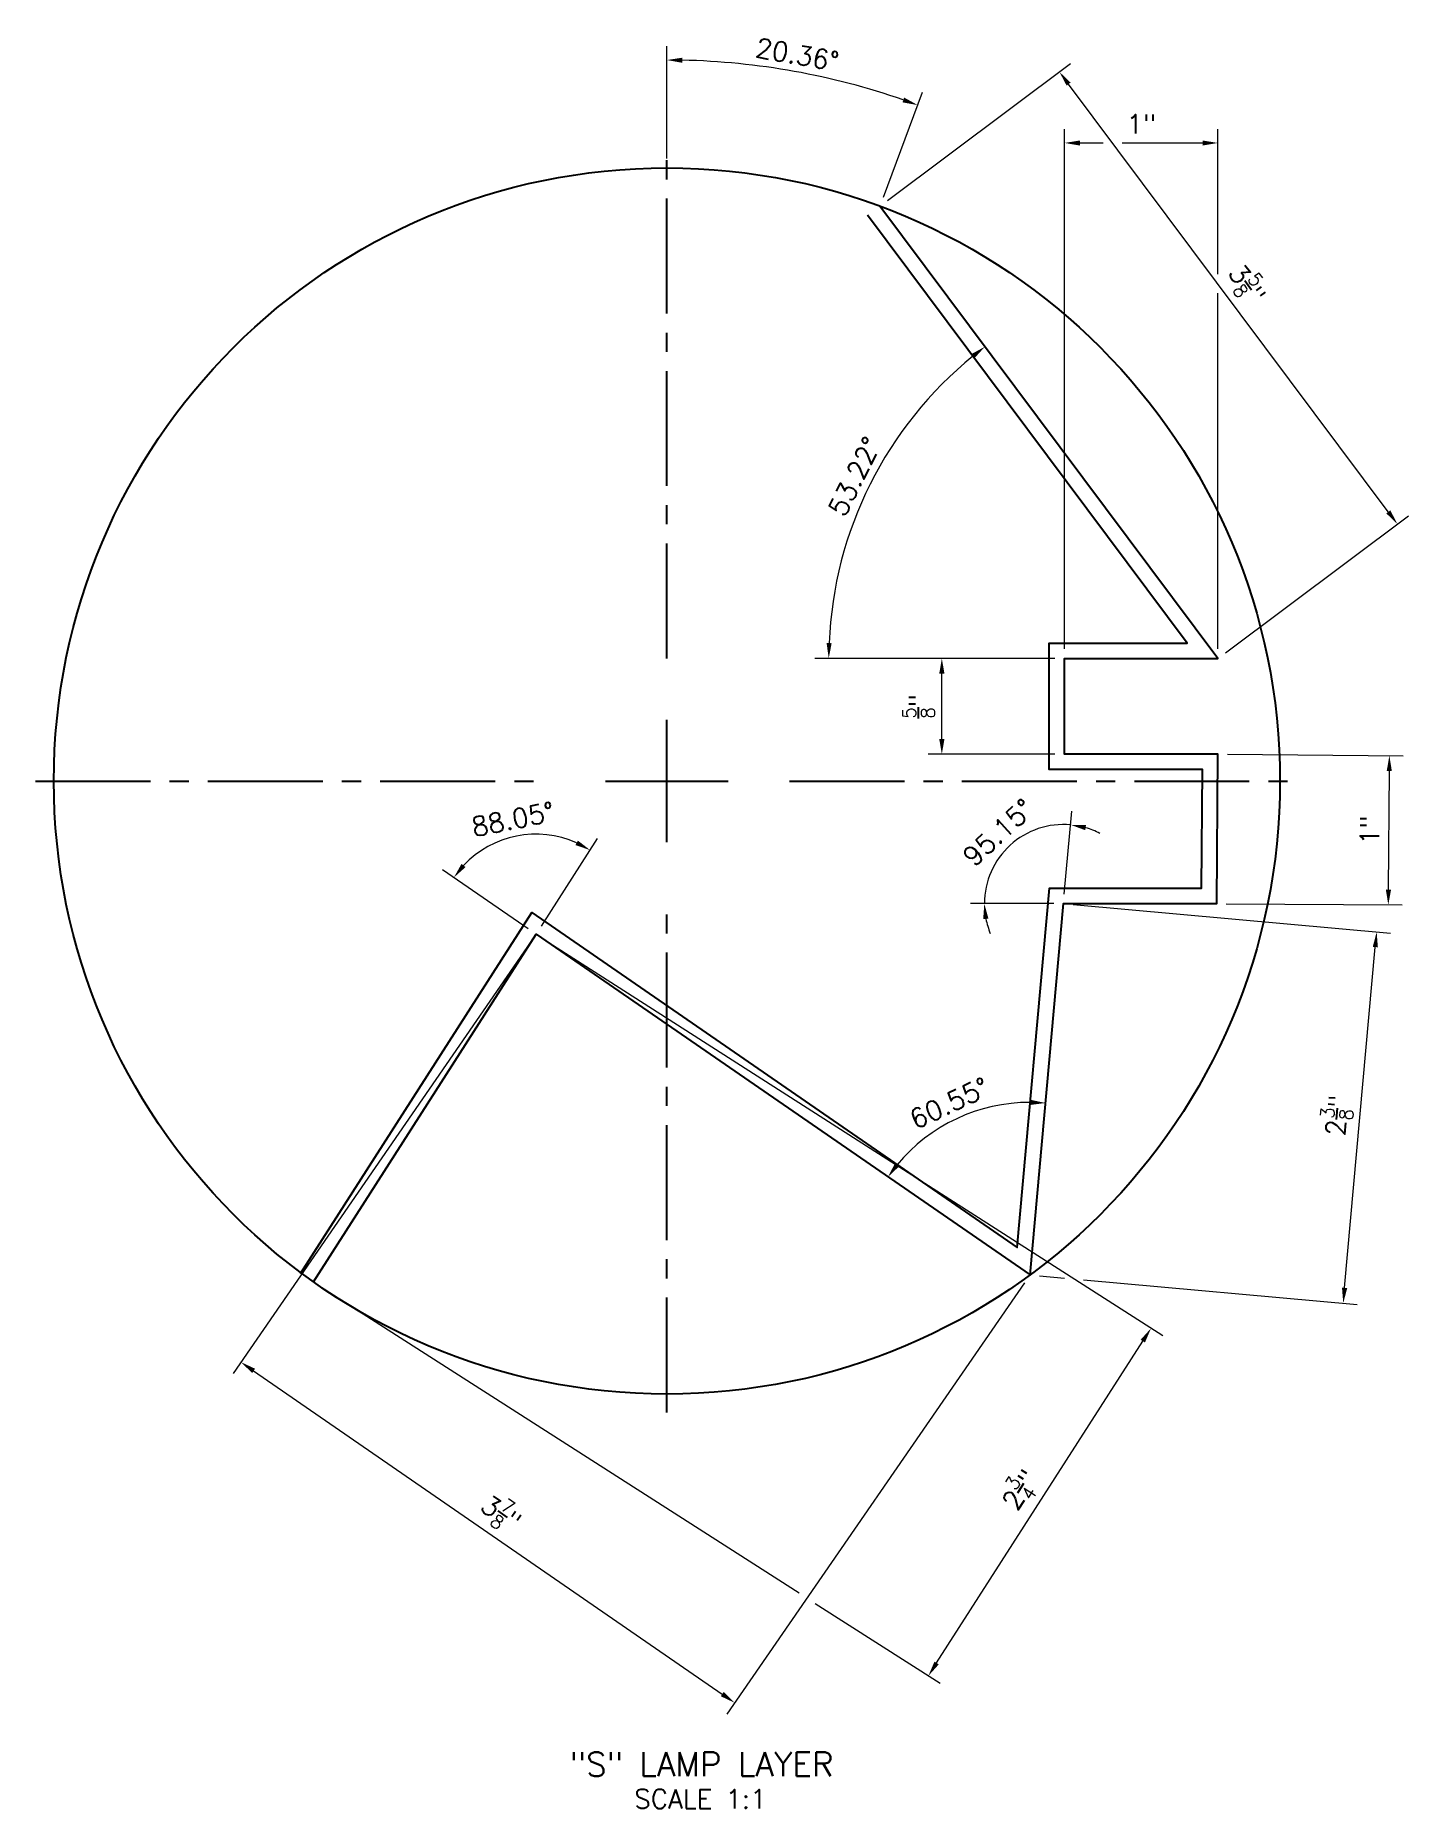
# Model space of a CAD drawing. Header units: inches. Extents: x -66 to 87, y -33 to 11.
# Drawn here: x -18.12 to -9.16, y -28.2 to -16.63 of the extents above; entities that cross this region are included whole.
import ezdxf

# ---------------------------------------------------------------- set-up
doc = ezdxf.new("R2010")
doc.units = ezdxf.units.IN
doc.header["$MEASUREMENT"] = 0
doc.linetypes.add('CENTER2', pattern=[1.125, 0.75, -0.125, 0.125, -0.125])
for name, color, linetype in [('Base', 134, 'Continuous'), ('lamplayers', 62, 'Continuous'), ('PR-TEXT', 2, 'Continuous'), ('PR-TEXT-SUBTITLE', 241, 'Continuous')]:
    doc.layers.add(name, color=color, linetype=linetype)
doc.styles.add('SUBTITLES 0.15625 IN.', font='romans.shx', dxfattribs={"height": 0.15625})
doc.styles.add('TEXT 0.125 IN.', font='romans.shx', dxfattribs={"height": 0.125})
doc.dimstyles.new('DOT-BR-IN', dxfattribs={"dimtxt": 0.125, "dimasz": 0.1, "dimexe": 0.09, "dimexo": 0.0625, "dimgap": 0.05, "dimtad": 1, "dimtoh": 1, "dimdec": 3, "dimzin": 3, "dimdsep": 46, "dimlunit": 4, "dimtxsty": 'TEXT 0.125 IN.', "dimcen": 0.09, "dimclrd": 256, "dimclre": 256, "dimclrt": 2, "dimazin": 0, "dimtfac": 0.7, "dimtdec": 3, "dimtmove": 2, "dimatfit": 3, "dimfxl": 1, "dimtolj": 1, "dimtzin": 0, "dimlwd": 15, "dimlwe": 15, "dimarcsym": 0})

msp = doc.modelspace()

# ---------------------------------------------------------------- texts
at = {"layer": 'PR-TEXT', "insert": (-14.2126, -28.0776), "char_height": 0.125, "width": 1.284887, "attachment_point": 1, "style": 'TEXT 0.125 IN.'}
msp.add_mtext('SCALE 1:1', dxfattribs=at)
at = {"layer": 'PR-TEXT-SUBTITLE', "insert": (-14.6339, -27.8354), "char_height": 0.15625, "width": 2.180096, "attachment_point": 1, "style": 'SUBTITLES 0.15625 IN.'}
msp.add_mtext('"S" LAMP LAYER', dxfattribs=at)

# ---------------------------------------------------------------- blocks, each defined once
blk = doc.blocks.new('*U60')
at = {"layer": 'lamplayers', "color": 0, "linetype": 'CENTER2', "transparency": 16777216}
for p, q in [((0, 0.8), (0, 4.12)), ((-4.12, 0), (-0.8, 0)), ((0.8, 0), (4.12, 0)), ((0, -4.12), (0, -0.8))]:
    blk.add_line(p, q, dxfattribs=at)
at = {"layer": 'lamplayers', "color": 0, "linetype": 'Continuous', "transparency": 16777216}
for p, q in [((0, -0.4), (0, 0.4)), ((-0.4, 0), (0.4, 0))]:
    blk.add_line(p, q, dxfattribs=at)
blk = doc.blocks.new('*D93')
at = {"layer": 'Defpoints', "color": 0, "transparency": 16777216}
for p in [(-12.896, -16.926), (-14, -17.498, 5.614), (-12.608, -17.748, 5.614), (-14, -21.498, 5.614)]:
    blk.add_point(p, dxfattribs=at)
at = {"layer": 'lamplayers', "lineweight": 15, "transparency": 16777216}
for p, q in [((-14, -17.436), (-14, -16.704)), ((-12.587, -17.689), (-12.332, -17.004))]:
    blk.add_line(p, q, dxfattribs=at)
blk.add_arc((-14, -21.498), 4.704, 70.8574, 88.7819, dxfattribs=at)
at = {"layer": 'lamplayers', "transparency": 16777216}
for points in [[(-13.9, -16.812), (-13.9, -16.779), (-14, -16.794)], [(-12.452, -17.039), (-12.463, -17.07), (-12.363, -17.088)]]:
    blk.add_solid(points, dxfattribs=at)
at = {"layer": 'lamplayers', "color": 2, "transparency": 16777216, "insert": (-13.149, -16.758), "char_height": 0.125, "attachment_point": 5, "rotation": 349.8197, "style": 'TEXT 0.125 IN.'}
blk.add_mtext('\\A1;20.36°', dxfattribs=at)
blk = doc.blocks.new('*D95')
at = {"layer": 'Defpoints', "color": 0, "transparency": 16777216}
for p in [(-11.439, -16.871), (-12.611, -17.747, 5.364), (-10.405, -20.698, 5.364)]:
    blk.add_point(p, dxfattribs=at)
at = {"layer": 'lamplayers', "lineweight": 15, "transparency": 16777216}
for p, q in [((-12.561, -17.71), (-11.367, -16.817)), ((-9.293, -19.742), (-11.379, -16.951)), ((-10.355, -20.661), (-9.161, -19.768))]:
    blk.add_line(p, q, dxfattribs=at)
at = {"layer": 'lamplayers', "transparency": 16777216}
for points in [[(-11.366, -16.941), (-11.392, -16.961), (-11.439, -16.871)], [(-9.28, -19.732), (-9.306, -19.752), (-9.233, -19.822)]]:
    blk.add_solid(points, dxfattribs=at)
at = {"layer": 'lamplayers', "color": 2, "transparency": 16777216, "insert": (-10.214, -18.255), "char_height": 0.125, "attachment_point": 5, "rotation": 306.7774, "style": 'TEXT 0.125 IN.'}
blk.add_mtext('\\A1;3{\\H0.7x;\\S5/8;}"', dxfattribs=at)
blk = doc.blocks.new('*D96')
at = {"layer": 'Defpoints', "color": 0, "transparency": 16777216}
for p in [(-10.405, -17.335), (-11.405, -20.698, 5.364), (-10.405, -20.698, 5.364)]:
    blk.add_point(p, dxfattribs=at)
at = {"layer": 'lamplayers', "lineweight": 15, "transparency": 16777216}
for p, q in [((-11.405, -20.636), (-11.405, -17.245)), ((-11.305, -17.335), (-11.154, -17.335)), ((-11.029, -17.335), (-10.505, -17.335)), ((-10.405, -18.191), (-10.405, -17.245)), ((-10.405, -20.636), (-10.405, -18.316))]:
    blk.add_line(p, q, dxfattribs=at)
at = {"layer": 'lamplayers', "transparency": 16777216}
for points in [[(-11.305, -17.319), (-11.305, -17.352), (-11.405, -17.335)], [(-10.505, -17.319), (-10.505, -17.352), (-10.405, -17.335)]]:
    blk.add_solid(points, dxfattribs=at)
at = {"layer": 'lamplayers', "color": 2, "transparency": 16777216, "insert": (-10.905, -17.211), "char_height": 0.125, "attachment_point": 5, "style": 'TEXT 0.125 IN.'}
blk.add_mtext('\\A1;1"', dxfattribs=at)
blk = doc.blocks.new('*D97')
at = {"layer": 'Defpoints', "color": 0, "transparency": 16777216}
for p in [(-12.206, -20.698), (-11.405, -20.698, 5.364), (-11.405, -21.324, 5.364)]:
    blk.add_point(p, dxfattribs=at)
at = {"layer": 'lamplayers', "lineweight": 15, "transparency": 16777216}
for p, q in [((-11.468, -20.698), (-12.296, -20.698)), ((-12.206, -21.224), (-12.206, -20.798)), ((-11.468, -21.324), (-12.296, -21.324))]:
    blk.add_line(p, q, dxfattribs=at)
at = {"layer": 'lamplayers', "transparency": 16777216}
for points in [[(-12.223, -20.798), (-12.189, -20.798), (-12.206, -20.698)], [(-12.223, -21.224), (-12.189, -21.224), (-12.206, -21.324)]]:
    blk.add_solid(points, dxfattribs=at)
at = {"layer": 'lamplayers', "color": 2, "transparency": 16777216, "insert": (-12.358, -21.011), "char_height": 0.125, "attachment_point": 5, "rotation": 90, "style": 'TEXT 0.125 IN.'}
blk.add_mtext('\\A1;{\\H0.7x;\\S5/8;}"', dxfattribs=at)
blk = doc.blocks.new('*D98')
at = {"layer": 'Defpoints', "color": 0, "transparency": 16777216}
for p in [(-10.405, -21.324, 5.364), (-9.286, -21.332), (-10.412, -22.298, 5.364)]:
    blk.add_point(p, dxfattribs=at)
at = {"layer": 'lamplayers', "lineweight": 15, "transparency": 16777216}
for p, q in [((-10.343, -21.324), (-9.196, -21.333)), ((-9.292, -22.206), (-9.286, -21.432)), ((-10.35, -22.299), (-9.203, -22.307))]:
    blk.add_line(p, q, dxfattribs=at)
at = {"layer": 'lamplayers', "transparency": 16777216}
for points in [[(-9.303, -21.432), (-9.27, -21.432), (-9.286, -21.332)], [(-9.309, -22.206), (-9.275, -22.207), (-9.293, -22.306)]]:
    blk.add_solid(points, dxfattribs=at)
at = {"layer": 'lamplayers', "color": 2, "transparency": 16777216, "insert": (-9.414, -21.818), "char_height": 0.125, "attachment_point": 5, "rotation": 89.5774, "style": 'TEXT 0.125 IN.'}
blk.add_mtext('\\A1;1"', dxfattribs=at)
blk = doc.blocks.new('*D99')
at = {"layer": 'Defpoints', "color": 0, "transparency": 16777216}
for p in [(-12.611, -17.747, 5.364), (-12.472, -19.225), (-11.405, -20.698, 5.364), (-10.405, -20.698, 5.364), (-10.405, -20.698, 5.364)]:
    blk.add_point(p, dxfattribs=at)
at = {"layer": 'lamplayers', "lineweight": 15, "transparency": 16777216}
blk.add_line((-11.468, -20.698), (-13.034, -20.698), dxfattribs=at)
blk.add_arc((-10.405, -20.698), 2.538, 129.0347, 177.7427, dxfattribs=at)
at = {"layer": 'lamplayers', "transparency": 16777216}
for points in [[(-12.014, -18.713), (-11.994, -18.74), (-11.925, -18.665)], [(-12.925, -20.599), (-12.958, -20.598), (-12.944, -20.698)]]:
    blk.add_solid(points, dxfattribs=at)
at = {"layer": 'lamplayers', "color": 2, "transparency": 16777216, "insert": (-12.775, -19.511), "char_height": 0.125, "attachment_point": 5, "rotation": 63.3887, "style": 'TEXT 0.125 IN.'}
blk.add_mtext('\\A1;53.22°', dxfattribs=at)
blk = doc.blocks.new('*D100')
at = {"layer": 'Defpoints', "color": 0, "transparency": 16777216}
for p in [(-11.412, -22.298, 5.364), (-9.369, -22.482), (-11.631, -24.721, 5.364)]:
    blk.add_point(p, dxfattribs=at)
at = {"layer": 'lamplayers', "lineweight": 15, "transparency": 16777216}
for p, q in [((-11.35, -22.304), (-9.279, -22.49)), ((-9.578, -24.806), (-9.378, -22.582)), ((-11.568, -24.727), (-11.405, -24.741)), ((-11.281, -24.752), (-9.497, -24.913))]:
    blk.add_line(p, q, dxfattribs=at)
at = {"layer": 'lamplayers', "transparency": 16777216}
for points in [[(-9.394, -22.58), (-9.361, -22.583), (-9.369, -22.482)], [(-9.595, -24.804), (-9.561, -24.807), (-9.587, -24.905)]]:
    blk.add_solid(points, dxfattribs=at)
at = {"layer": 'lamplayers', "color": 2, "transparency": 16777216, "insert": (-9.629, -23.68), "char_height": 0.125, "attachment_point": 5, "rotation": 84.8507, "style": 'TEXT 0.125 IN.'}
blk.add_mtext('\\A1;2{\\H0.7x;\\S3/8;}"', dxfattribs=at)
blk = doc.blocks.new('*D101')
at = {"layer": 'Defpoints', "color": 0, "transparency": 16777216}
for p in [(-11.643, -21.836), (-11.412, -22.298, 5.364), (-11.412, -22.298, 5.364), (-10.412, -22.298, 5.364), (-11.631, -24.721, 5.364)]:
    blk.add_point(p, dxfattribs=at)
at = {"layer": 'lamplayers', "lineweight": 15, "transparency": 16777216}
for p, q in [((-11.407, -22.236), (-11.358, -21.694)), ((-11.475, -22.298), (-12.019, -22.298))]:
    blk.add_line(p, q, dxfattribs=at)
for start, end in [(84.8507, 180), (62.6242, 73.7375), (191.1132, 202.2265)]:
    blk.add_arc((-11.412, -22.298), 0.516, start, end, dxfattribs=at)
at = {"layer": 'lamplayers', "transparency": 16777216}
for points in [[(-11.271, -21.819), (-11.265, -21.786), (-11.366, -21.784)], [(-11.936, -22.399), (-11.902, -22.396), (-11.929, -22.298)]]:
    blk.add_solid(points, dxfattribs=at)
at = {"layer": 'lamplayers', "color": 2, "transparency": 16777216, "insert": (-11.837, -21.834), "char_height": 0.125, "attachment_point": 5, "rotation": 42.4254, "style": 'TEXT 0.125 IN.'}
blk.add_mtext('\\A1;95.15°', dxfattribs=at)
blk = doc.blocks.new('*D102')
at = {"layer": 'Defpoints', "color": 0, "transparency": 16777216}
for p in [(-14.853, -22.498, 5.364), (-11.631, -24.721, 5.364), (-13.557, -27.513)]:
    blk.add_point(p, dxfattribs=at)
at = {"layer": 'lamplayers', "lineweight": 15, "transparency": 16777216}
for p, q in [((-14.889, -22.55), (-16.83, -25.364)), ((-11.666, -24.772), (-13.608, -27.587)), ((-16.697, -25.347), (-13.639, -27.456))]:
    blk.add_line(p, q, dxfattribs=at)
at = {"layer": 'lamplayers', "transparency": 16777216}
for points in [[(-16.687, -25.333), (-16.706, -25.361), (-16.779, -25.29)], [(-13.629, -27.442), (-13.648, -27.47), (-13.557, -27.513)]]:
    blk.add_solid(points, dxfattribs=at)
at = {"layer": 'lamplayers', "color": 2, "transparency": 16777216, "insert": (-15.081, -26.276), "char_height": 0.125, "attachment_point": 5, "rotation": 325.402, "style": 'TEXT 0.125 IN.'}
blk.add_mtext('\\A1;3{\\H0.7x;\\S7/8;}"', dxfattribs=at)
blk = doc.blocks.new('*D103')
at = {"layer": 'Defpoints', "color": 0, "transparency": 16777216}
for p in [(-14.853, -22.498, 5.364), (-16.306, -24.766, 5.364), (-10.841, -25.069)]:
    blk.add_point(p, dxfattribs=at)
at = {"layer": 'lamplayers', "lineweight": 15, "transparency": 16777216}
for p, q in [((-14.8, -22.532), (-10.765, -25.117)), ((-16.254, -24.8), (-13.138, -26.796)), ((-12.24, -27.253), (-10.895, -25.153)), ((-13.033, -26.864), (-12.218, -27.385))]:
    blk.add_line(p, q, dxfattribs=at)
at = {"layer": 'lamplayers', "transparency": 16777216}
for points in [[(-10.909, -25.144), (-10.881, -25.162), (-10.841, -25.069)], [(-12.254, -27.244), (-12.226, -27.262), (-12.294, -27.337)]]:
    blk.add_solid(points, dxfattribs=at)
at = {"layer": 'lamplayers', "color": 2, "transparency": 16777216, "insert": (-11.696, -26.121), "char_height": 0.125, "attachment_point": 5, "rotation": 57.3531, "style": 'TEXT 0.125 IN.'}
blk.add_mtext('\\A1;2{\\H0.7x;\\S3/4;}"', dxfattribs=at)
blk = doc.blocks.new('*D104')
at = {"layer": 'Defpoints', "color": 0, "transparency": 16777216}
for p in [(-11.412, -22.298, 5.364), (-14.853, -22.498, 5.364), (-11.923, -23.633), (-11.631, -24.721, 5.364), (-11.631, -24.721, 5.364)]:
    blk.add_point(p, dxfattribs=at)
at = {"layer": 'lamplayers', "lineweight": 15, "transparency": 16777216}
blk.add_arc((-11.631, -24.721), 1.126, 89.9406, 140.3121, dxfattribs=at)
at = {"layer": 'lamplayers', "transparency": 16777216}
for points in [[(-11.629, -23.578), (-11.63, -23.612), (-11.53, -23.599)], [(-12.484, -24.012), (-12.511, -23.992), (-12.558, -24.082)]]:
    blk.add_solid(points, dxfattribs=at)
at = {"layer": 'lamplayers', "color": 2, "transparency": 16777216, "insert": (-12.157, -23.6), "char_height": 0.125, "attachment_point": 5, "rotation": 25.1264, "style": 'TEXT 0.125 IN.'}
blk.add_mtext('\\A1;60.55°', dxfattribs=at)
blk = doc.blocks.new('*D105')
at = {"layer": 'Defpoints', "color": 0, "transparency": 16777216}
for p in [(-14.816, -21.847), (-14.853, -22.498, 5.364), (-14.853, -22.498, 5.364), (-11.631, -24.721, 5.364), (-16.306, -24.766, 5.364)]:
    blk.add_point(p, dxfattribs=at)
at = {"layer": 'lamplayers', "lineweight": 15, "transparency": 16777216}
for p, q in [((-14.819, -22.446), (-14.453, -21.873)), ((-14.905, -22.463), (-15.464, -22.077))]:
    blk.add_line(p, q, dxfattribs=at)
blk.add_arc((-14.853, -22.498), 0.653, 66.1426, 136.6125, dxfattribs=at)
at = {"layer": 'lamplayers', "transparency": 16777216}
for points in [[(-14.581, -21.887), (-14.597, -21.916), (-14.501, -21.949)], [(-15.314, -22.06), (-15.34, -22.039), (-15.39, -22.128)]]:
    blk.add_solid(points, dxfattribs=at)
at = {"layer": 'lamplayers', "color": 2, "transparency": 16777216, "insert": (-15.004, -21.748), "char_height": 0.125, "attachment_point": 5, "rotation": 11.3775, "style": 'TEXT 0.125 IN.'}
blk.add_mtext('\\A1;88.05°', dxfattribs=at)

# ---------------------------------------------------------------- dimensions: what is measured, and where the dimension line sits
at = {"layer": 'lamplayers'}
dim = msp.add_angular_dim_3p(base=(-12.896, -16.9257), center=(-14, -21.4982, 5.6139), p1=(-12.6083, -17.7481, 5.6139), p2=(-14, -17.4982, 5.6139), dimstyle='DOT-BR-IN', dxfattribs=at)
dim.commit()
dim.dimension.update_dxf_attribs({"geometry": '*D93', "text_midpoint": (-13.1487, -16.7576)})
for p1, p2, distance, picture, middle in [((-10.40519, -20.69816, 5.36385), (-12.6111, -17.74703, 5.36385), -1.46348, '*D95', (-10.21413, -18.25535)), ((-10.4124, -22.2982, 5.3639), (-10.4052, -21.3239, 5.3639), -1.1196, '*D98', (-9.4137, -21.8184)), ((-11.6307, -24.721, 5.3639), (-11.4124, -22.2982, 5.3639), -2.052, '*D100', (-9.6293, -23.6801)), ((-14.8531, -22.4982, 5.3639), (-11.6307, -24.721, 5.3639), -3.3917, '*D102', (-15.0814, -26.2763)), ((-16.3063, -24.7664, 5.3639), (-14.8531, -22.4982, 5.3639), -4.7649, '*D103', (-11.6956, -26.1207))]:
    dim = msp.add_aligned_dim(p1=p1, p2=p2, distance=distance, dimstyle='DOT-BR-IN', dxfattribs=at)
    dim.commit()
    dim.dimension.update_dxf_attribs({"geometry": picture, "text_midpoint": middle})
dim = msp.add_linear_dim(base=(-10.4052, -17.3354), p1=(-11.4052, -20.6982, 5.3639), p2=(-10.4052, -20.6982, 5.3639), dimstyle='DOT-BR-IN', dxfattribs=at)
dim.commit()
dim.dimension.update_dxf_attribs({"geometry": '*D96', "text_midpoint": (-10.9052, -17.211)})
for base, line1, line2, picture, middle in [((-12.4722, -19.2248), ((-11.4052, -20.6982, 5.3639), (-10.4052, -20.6982, 5.3639)), ((-10.4052, -20.6982, 5.3639), (-12.6111, -17.747, 5.3639)), '*D99', (-12.7753, -19.5107)), ((-14.8156, -21.8467), ((-16.3063, -24.7664, 5.3639), (-14.8531, -22.4982, 5.3639)), ((-14.8531, -22.4982, 5.3639), (-11.6307, -24.721, 5.3639)), '*D105', (-15.004, -21.7482)), ((-11.6433, -21.8363), ((-11.4124, -22.2982, 5.3639), (-10.4124, -22.2982, 5.3639)), ((-11.6307, -24.721, 5.3639), (-11.4124, -22.2982, 5.3639)), '*D101', (-11.8366, -21.834)), ((-11.9228, -23.6335), ((-14.8531, -22.4982, 5.3639), (-11.6307, -24.721, 5.3639)), ((-11.6307, -24.721, 5.3639), (-11.4124, -22.2982, 5.3639)), '*D104', (-12.1566, -23.5996))]:
    dim = msp.add_angular_dim_2l(base=base, line1=line1, line2=line2, dimstyle='DOT-BR-IN', override={"dimscale": 0}, dxfattribs=at)
    dim.commit()
    dim.dimension.update_dxf_attribs({"geometry": picture, "text_midpoint": middle})
dim = msp.add_linear_dim(base=(-12.206, -20.6982), p1=(-11.4052, -21.3239, 5.3639), p2=(-11.4052, -20.6982, 5.3639), angle=90, dimstyle='DOT-BR-IN', dxfattribs=at)
dim.commit()
dim.dimension.update_dxf_attribs({"geometry": '*D97', "text_midpoint": (-12.358, -21.011)})

# ---------------------------------------------------------------- linework, layer by layer
at = {"layer": 'Base'}
msp.add_circle((-14, -21.4982, 5.6139), 4, dxfattribs=at)
at = {"layer": 'lamplayers', "elevation": 5.3639}
for points in [[(-16.3905, -24.7124), (-14.8815, -22.3571), (-11.7149, -24.5414), (-11.5038, -22.1982), (-10.5116, -22.1982), (-10.5059, -21.4239), (-11.5052, -21.4239), (-11.5052, -20.5982), (-10.6048, -20.5982), (-12.6912, -17.8069)], [(-16.3063, -24.7664), (-14.8531, -22.4982), (-11.6307, -24.721), (-11.4124, -22.2982), (-10.4124, -22.2982), (-10.4052, -21.3239), (-11.4052, -21.3239), (-11.4052, -20.6982), (-10.4052, -20.6982), (-12.6111, -17.747)]]:
    msp.add_lwpolyline(points, dxfattribs=at)

# ---------------------------------------------------------------- block references
at = {"layer": 'lamplayers', "linetype": 'CENTER2'}
msp.add_blockref('*U60', (-14, -21.4982, 5.6139), dxfattribs=at)

msp.set_redraw_order([(e.dxf.handle, doc.entitydb.next_handle()) for e in msp.query("TEXT MTEXT ATTDEF DIMENSION ARC_DIMENSION")])  # texts and dimensions are drawn at this point

doc.saveas('drawing.dxf')
